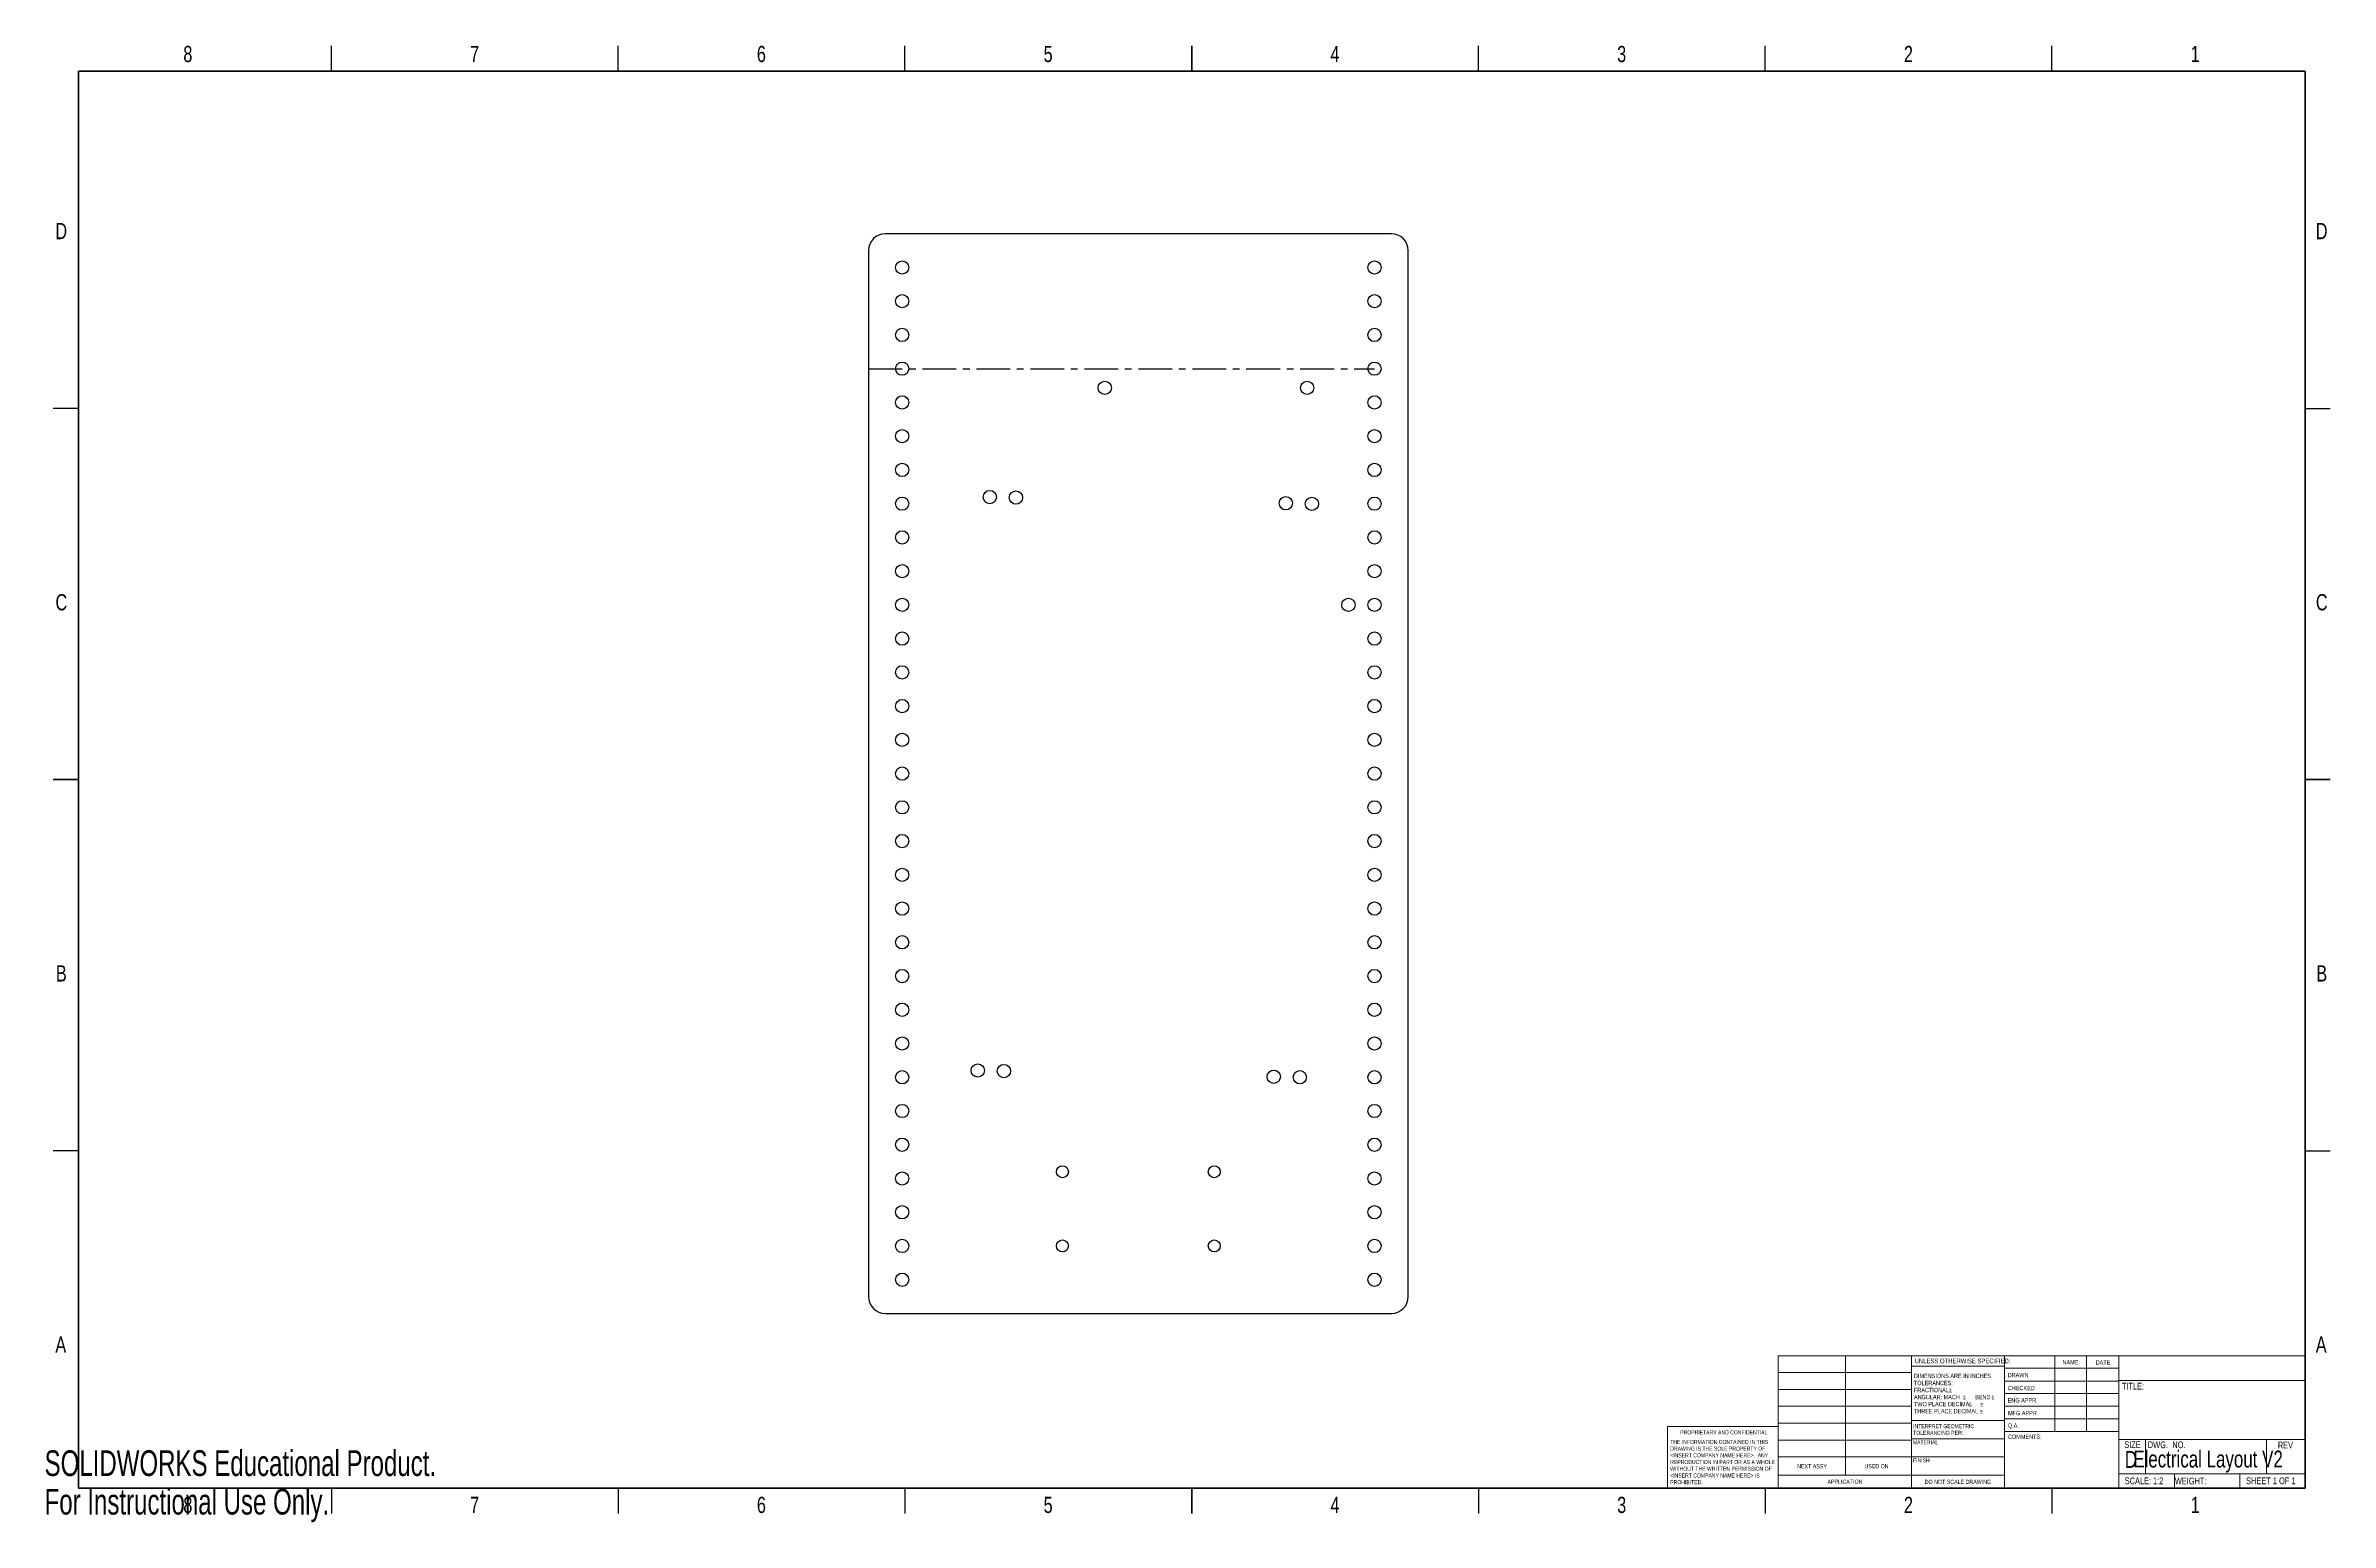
# Model space of a CAD drawing. Header units: inches. Extents: x 0 to 33.9, y 0 to 21.9.
import ezdxf

# ---------------------------------------------------------------- set-up
doc = ezdxf.new("R2010")
doc.units = ezdxf.units.IN
doc.header["$MEASUREMENT"] = 0
doc.linetypes.add('CENTERX2', pattern=[0.8, 0.5, -0.1, 0.1, -0.1])
doc.styles.add('SLDTEXTSTYLE0', font='TXT', dxfattribs={"width": 0.75})
doc.styles.add('SLDTEXTSTYLE1', font='TXT', dxfattribs={"width": 0.6875})
doc.styles.add('SLDTEXTSTYLE2', font='TXT', dxfattribs={"width": 0.694444})
doc.styles.add('SLDTEXTSTYLE3', font='TXT', dxfattribs={"width": 0.7})

# ---------------------------------------------------------------- blocks, each defined once
blk = doc.blocks.new('SW_NOTE_0')
at = {"color": 0, "linetype": 'Continuous', "lineweight": 0, "char_height": 0.06, "attachment_point": 1, "style": 'SLDTEXTSTYLE0'}
for s, insert in [('INTERPRET GEOMETRIC', (0, 0.077)), ('TOLERANCING PER:', (0, -0.022))]:
    blk.add_mtext(s, dxfattribs=dict(at, insert=insert))
blk = doc.blocks.new('SW_NOTE_0_1')
at = {"color": 0, "linetype": 'Continuous', "lineweight": 0, "char_height": 0.065, "attachment_point": 1, "style": 'SLDTEXTSTYLE0'}
for s, insert in [('DIMENSIONS ARE IN INCHES', (0, 0.084)), ('ANGULAR: MACH', (0, -0.229)), ('TOLERANCES:', (0, -0.021)), ('TWO PLACE DECIMAL', (0, -0.334)), ('FRACTIONAL', (0, -0.125)), ('%%p', (0.518, -0.125)), ('%%p', (0.723, -0.229)), ('BEND', (0.907, -0.229)), ('%%p', (1.148, -0.229)), ('THREE PLACE DECIMAL', (0, -0.438)), ('%%p', (0.974, -0.438)), ('%%p', (0.979, -0.334))]:
    blk.add_mtext(s, dxfattribs=dict(at, insert=insert))
blk = doc.blocks.new('SW_NOTE_0_2')
at = {"color": 0, "linetype": 'Continuous', "lineweight": 0, "char_height": 0.06, "attachment_point": 1, "style": 'SLDTEXTSTYLE0'}
for s, insert in [('THE INFORMATION CONTAINED IN THIS', (0, 0.077)), ('WITHOUT THE WRITTEN PERMISSION OF', (0, -0.32)), ('<INSERT COMPANY NAME HERE>.  ANY', (0, -0.121)), ('DRAWING IS THE SOLE PROPERTY OF', (0, -0.022)), ('REPRODUCTION IN PART OR AS A WHOLE', (0, -0.221)), ('<INSERT COMPANY NAME HERE> IS', (0, -0.42)), ('PROHIBITED.', (0, -0.519))]:
    blk.add_mtext(s, dxfattribs=dict(at, insert=insert))

msp = doc.modelspace()

# ---------------------------------------------------------------- linework, layer by layer
at = {"color": 7, "linetype": 'Continuous', "lineweight": 25}
for p, q in [((4.25, 21.5), (4.25, 21.875)), ((8.5, 21.5), (8.5, 21.875)), ((12.75, 21.5), (12.75, 21.875)), ((17, 21.875), (17, 21.5)), ((17, 21.5), (17, 21.875)), ((21.25, 21.5), (21.25, 21.875)), ((25.5, 21.5), (25.5, 21.875)), ((29.75, 21.5), (29.75, 21.875)), ((19.96, 19.09), (12.46, 19.09)), ((12.21, 18.84), (12.21, 3.34)), ((20.21, 3.34), (20.21, 18.84)), ((0.5, 16.5), (0.125, 16.5)), ((33.5, 16.5), (33.875, 16.5)), ((0.125, 11), (0.5, 11)), ((0.5, 11), (0.125, 11)), ((33.875, 11), (33.5, 11)), ((33.5, 11), (33.875, 11)), ((0.5, 5.5), (0.125, 5.5)), ((33.5, 5.5), (33.875, 5.5)), ((12.46, 3.09), (19.96, 3.09)), ((4.25, 0.5), (4.25, 0.125)), ((8.5, 0.5), (8.5, 0.125)), ((12.75, 0.5), (12.75, 0.125)), ((17, 0.125), (17, 0.5)), ((17, 0.5), (17, 0.125)), ((21.25, 0.5), (21.25, 0.125)), ((25.5, 0.5), (25.5, 0.125)), ((29.75, 0.5), (29.75, 0.125))]:
    msp.add_line(p, q, dxfattribs=at)
at = {"color": 7, "linetype": 'Continuous', "lineweight": 50}
for p, q in [((0.5, 0.5), (0.5, 21.5)), ((0.5, 21.5), (33.5, 21.5)), ((33.5, 21.5), (33.5, 0.5)), ((33.5, 0.5), (0.5, 0.5))]:
    msp.add_line(p, q, dxfattribs=at)
at = {"color": 7, "linetype": 'CENTERX2'}
msp.add_line((12.21, 17.09), (19.71, 17.09), dxfattribs=at)
at = {"color": 7, "linetype": 'Continuous', "lineweight": 18}
for p, q in [((25.691, 2.464), (33.5, 2.464)), ((25.691, 0.5), (25.691, 2.464)), ((26.689, 2.464), (26.689, 0.696)), ((27.668, 0.5), (27.668, 2.464)), ((29.045, 2.464), (29.045, 0.5)), ((29.794, 2.464), (29.794, 1.339)), ((30.262, 2.464), (30.262, 1.339)), ((30.741, 2.464), (30.741, 0.5)), ((25.691, 2.214), (27.668, 2.214)), ((29.045, 2.31), (27.668, 2.31)), ((29.045, 2.277), (30.741, 2.277)), ((29.045, 2.089), (30.741, 2.089)), ((30.741, 2.097), (33.5, 2.097)), ((25.691, 1.964), (27.668, 1.964)), ((25.691, 1.714), (27.668, 1.714)), ((29.045, 1.902), (30.741, 1.902)), ((30.741, 1.714), (29.045, 1.714)), ((24.054, 0.5), (24.054, 1.414)), ((25.691, 1.414), (24.054, 1.414)), ((25.691, 1.464), (27.668, 1.464)), ((27.668, 1.504), (29.05, 1.504)), ((30.741, 1.527), (29.045, 1.527)), ((25.691, 1.214), (27.668, 1.214)), ((27.668, 1.234), (29.05, 1.234)), ((30.741, 1.339), (29.05, 1.339)), ((30.741, 1.22), (33.5, 1.22)), ((31.137, 1.22), (31.137, 0.713)), ((32.928, 1.22), (32.928, 0.713)), ((25.691, 0.964), (27.668, 0.964)), ((25.691, 0.696), (29.045, 0.696)), ((27.668, 0.964), (29.045, 0.964)), ((30.741, 0.713), (33.5, 0.713)), ((31.564, 0.713), (31.564, 0.5)), ((32.536, 0.713), (32.536, 0.5))]:
    msp.add_line(p, q, dxfattribs=at)
at = {"color": 7, "linetype": 'Continuous', "lineweight": 25}
for centre, radius in [((12.71, 18.59), 0.0984), ((19.71, 18.59), 0.0984), ((12.71, 18.09), 0.0984), ((19.71, 18.09), 0.0984), ((12.71, 17.59), 0.0984), ((19.71, 17.59), 0.0984), ((12.71, 17.09), 0.0984), ((19.71, 17.09), 0.0984), ((12.71, 16.59), 0.0984), ((15.712, 16.806), 0.0984), ((18.712, 16.806), 0.0984), ((19.71, 16.59), 0.0984), ((12.71, 16.09), 0.0984), ((19.71, 16.09), 0.0984), ((12.71, 15.59), 0.0984), ((19.71, 15.59), 0.0984), ((14.008, 15.188), 0.0984), ((14.396, 15.18), 0.0984), ((12.71, 15.09), 0.0984), ((18.395, 15.096), 0.0984), ((18.782, 15.088), 0.0984), ((19.71, 15.09), 0.0984), ((12.71, 14.59), 0.0984), ((19.71, 14.59), 0.0984), ((12.71, 14.09), 0.0984), ((19.71, 14.09), 0.0984), ((12.71, 13.59), 0.0984), ((19.323, 13.59), 0.0984), ((19.71, 13.59), 0.0984), ((12.71, 13.09), 0.0984), ((19.71, 13.09), 0.0984), ((12.71, 12.59), 0.0984), ((19.71, 12.59), 0.0984), ((12.71, 12.09), 0.0984), ((19.71, 12.09), 0.0984), ((12.71, 11.59), 0.0984), ((19.71, 11.59), 0.0984), ((12.71, 11.09), 0.0984), ((19.71, 11.09), 0.0984), ((12.71, 10.59), 0.0984), ((19.71, 10.59), 0.0984), ((12.71, 10.09), 0.0984), ((19.71, 10.09), 0.0984), ((12.71, 9.59), 0.0984), ((19.71, 9.59), 0.0984), ((12.71, 9.09), 0.0984), ((19.71, 9.09), 0.0984), ((12.71, 8.59), 0.0984), ((19.71, 8.59), 0.0984), ((12.71, 8.09), 0.0984), ((19.71, 8.09), 0.0984), ((12.71, 7.59), 0.0984), ((19.71, 7.59), 0.0984), ((12.71, 7.09), 0.0984), ((19.71, 7.09), 0.0984), ((13.83, 6.69), 0.0984), ((14.217, 6.682), 0.0984), ((12.71, 6.59), 0.0984), ((18.216, 6.598), 0.0984), ((18.603, 6.59), 0.0984), ((19.71, 6.59), 0.0984), ((12.71, 6.09), 0.0984), ((19.71, 6.09), 0.0984), ((12.71, 5.59), 0.0984), ((19.71, 5.59), 0.0984), ((12.71, 5.09), 0.0984), ((15.085, 5.19), 0.0885), ((17.335, 5.19), 0.0885), ((19.71, 5.09), 0.0984), ((12.71, 4.59), 0.0984), ((19.71, 4.59), 0.0984), ((12.71, 4.09), 0.0984), ((15.085, 4.09), 0.0885), ((17.335, 4.09), 0.0885), ((19.71, 4.09), 0.0984), ((12.71, 3.59), 0.0984), ((19.71, 3.59), 0.0984)]:
    msp.add_circle(centre, radius, dxfattribs=at)
for centre, start, end in [((12.46, 18.84), 90, 180), ((19.96, 18.84), 0, 90), ((12.46, 3.34), 180, 270), ((19.96, 3.34), 270, 0)]:
    msp.add_arc(centre, 0.25, start, end, dxfattribs=at)

# ---------------------------------------------------------------- block references
at = {"color": 7, "linetype": 'Continuous', "lineweight": 0}
for name, p in [('SW_NOTE_0_1', (27.705, 2.113)), ('SW_NOTE_0', (27.693, 1.373)), ('SW_NOTE_0_2', (24.093, 1.139))]:
    msp.add_blockref(name, p, dxfattribs=at)

# ---------------------------------------------------------------- texts
for s, insert, char_height, attachment_point, style in [('8', (2.123, 21.873), 0.24, 2, 'SLDTEXTSTYLE0'), ('7', (6.373, 21.873), 0.24, 2, 'SLDTEXTSTYLE0'), ('6', (10.623, 21.873), 0.24, 2, 'SLDTEXTSTYLE0'), ('5', (14.873, 21.873), 0.24, 2, 'SLDTEXTSTYLE0'), ('4', (19.123, 21.873), 0.24, 2, 'SLDTEXTSTYLE0'), ('3', (23.373, 21.873), 0.24, 2, 'SLDTEXTSTYLE0'), ('2', (27.623, 21.873), 0.24, 2, 'SLDTEXTSTYLE0'), ('1', (31.873, 21.873), 0.24, 2, 'SLDTEXTSTYLE0'), ('D', (0.247, 19.249), 0.24, 2, 'SLDTEXTSTYLE0'), ('D', (33.747, 19.249), 0.24, 2, 'SLDTEXTSTYLE0'), ('C', (0.248, 13.749), 0.24, 2, 'SLDTEXTSTYLE0'), ('C', (33.748, 13.749), 0.24, 2, 'SLDTEXTSTYLE0'), ('B', (0.248, 8.249), 0.24, 2, 'SLDTEXTSTYLE0'), ('B', (33.748, 8.249), 0.24, 2, 'SLDTEXTSTYLE0'), ('A', (0.24, 2.749), 0.24, 2, 'SLDTEXTSTYLE0'), ('A', (33.74, 2.749), 0.24, 2, 'SLDTEXTSTYLE0'), ('UNLESS OTHERWISE SPECIFIED:', (27.715, 2.421), 0.07, 1, 'SLDTEXTSTYLE0'), ('NAME', (29.906, 2.399), 0.065, 1, 'SLDTEXTSTYLE0'), ('DATE', (30.398, 2.397), 0.065, 1, 'SLDTEXTSTYLE0'), ('DRAWN', (29.094, 2.21), 0.065, 1, 'SLDTEXTSTYLE0'), ('TITLE:', (30.787, 2.063), 0.1, 1, 'SLDTEXTSTYLE0'), ('ENG APPR.', (29.094, 1.835), 0.065, 1, 'SLDTEXTSTYLE0'), ('CHECKED', (29.096, 2.017), 0.065, 1, 'SLDTEXTSTYLE0'), ('PROPRIETARY AND CONFIDENTIAL', (24.241, 1.358), 0.06, 1, 'SLDTEXTSTYLE0'), ('Q.A.', (29.097, 1.462), 0.065, 1, 'SLDTEXTSTYLE0'), ('MFG APPR.', (29.099, 1.647), 0.065, 1, 'SLDTEXTSTYLE0'), ('MATERIAL', (27.688, 1.211), 0.06, 1, 'SLDTEXTSTYLE0'), ('COMMENTS:', (29.098, 1.296), 0.065, 1, 'SLDTEXTSTYLE0'), ('SIZE', (30.822, 1.195), 0.1, 1, 'SLDTEXTSTYLE0'), ('D', (30.83, 1.052), 0.25, 1, 'SLDTEXTSTYLE0'), ('Electrical Layout V2', (32.063, 1.058), 0.25, 2, 'SLDTEXTSTYLE0'), ('DWG.  NO.', (31.169, 1.194), 0.1, 1, 'SLDTEXTSTYLE2'), ('REV', (33.098, 1.19), 0.1, 1, 'SLDTEXTSTYLE0'), ('NEXT ASSY', (25.974, 0.857), 0.0625, 1, 'SLDTEXTSTYLE0'), ('USED ON', (26.971, 0.858), 0.0625, 1, 'SLDTEXTSTYLE0'), ('FINISH', (27.691, 0.942), 0.06, 1, 'SLDTEXTSTYLE0'), ('8', (2.123, 0.373), 0.24, 2, 'SLDTEXTSTYLE0'), ('7', (6.373, 0.373), 0.24, 2, 'SLDTEXTSTYLE0'), ('6', (10.623, 0.373), 0.24, 2, 'SLDTEXTSTYLE0'), ('5', (14.873, 0.373), 0.24, 2, 'SLDTEXTSTYLE0'), ('4', (19.123, 0.373), 0.24, 2, 'SLDTEXTSTYLE0'), ('3', (23.373, 0.373), 0.24, 2, 'SLDTEXTSTYLE0'), ('APPLICATION', (26.423, 0.628), 0.0625, 1, 'SLDTEXTSTYLE0'), ('2', (27.623, 0.373), 0.24, 2, 'SLDTEXTSTYLE0'), ('DO NOT SCALE DRAWING', (28.356, 0.626), 0.0625, 2, 'SLDTEXTSTYLE0'), ('SCALE: 1:2', (30.829, 0.66), 0.1, 1, 'SLDTEXTSTYLE0'), ('WEIGHT:', (31.572, 0.657), 0.1, 1, 'SLDTEXTSTYLE0'), ('1', (31.873, 0.373), 0.24, 2, 'SLDTEXTSTYLE0'), ('SHEET 1 OF 1', (32.627, 0.66), 0.1, 1, 'SLDTEXTSTYLE1')]:
    msp.add_mtext(s, dxfattribs=dict(at, insert=insert, char_height=char_height, attachment_point=attachment_point, style=style))
at = {"color": 7, "linetype": 'Continuous', "char_height": 0.3806, "attachment_point": 1, "style": 'SLDTEXTSTYLE3'}
for s, insert in [('SOLIDWORKS Educational Product.', (0, 1.062)), ('For Instructional Use Only.', (0, 0.491))]:
    msp.add_mtext(s, dxfattribs=dict(at, insert=insert))

doc.saveas('drawing.dxf')
